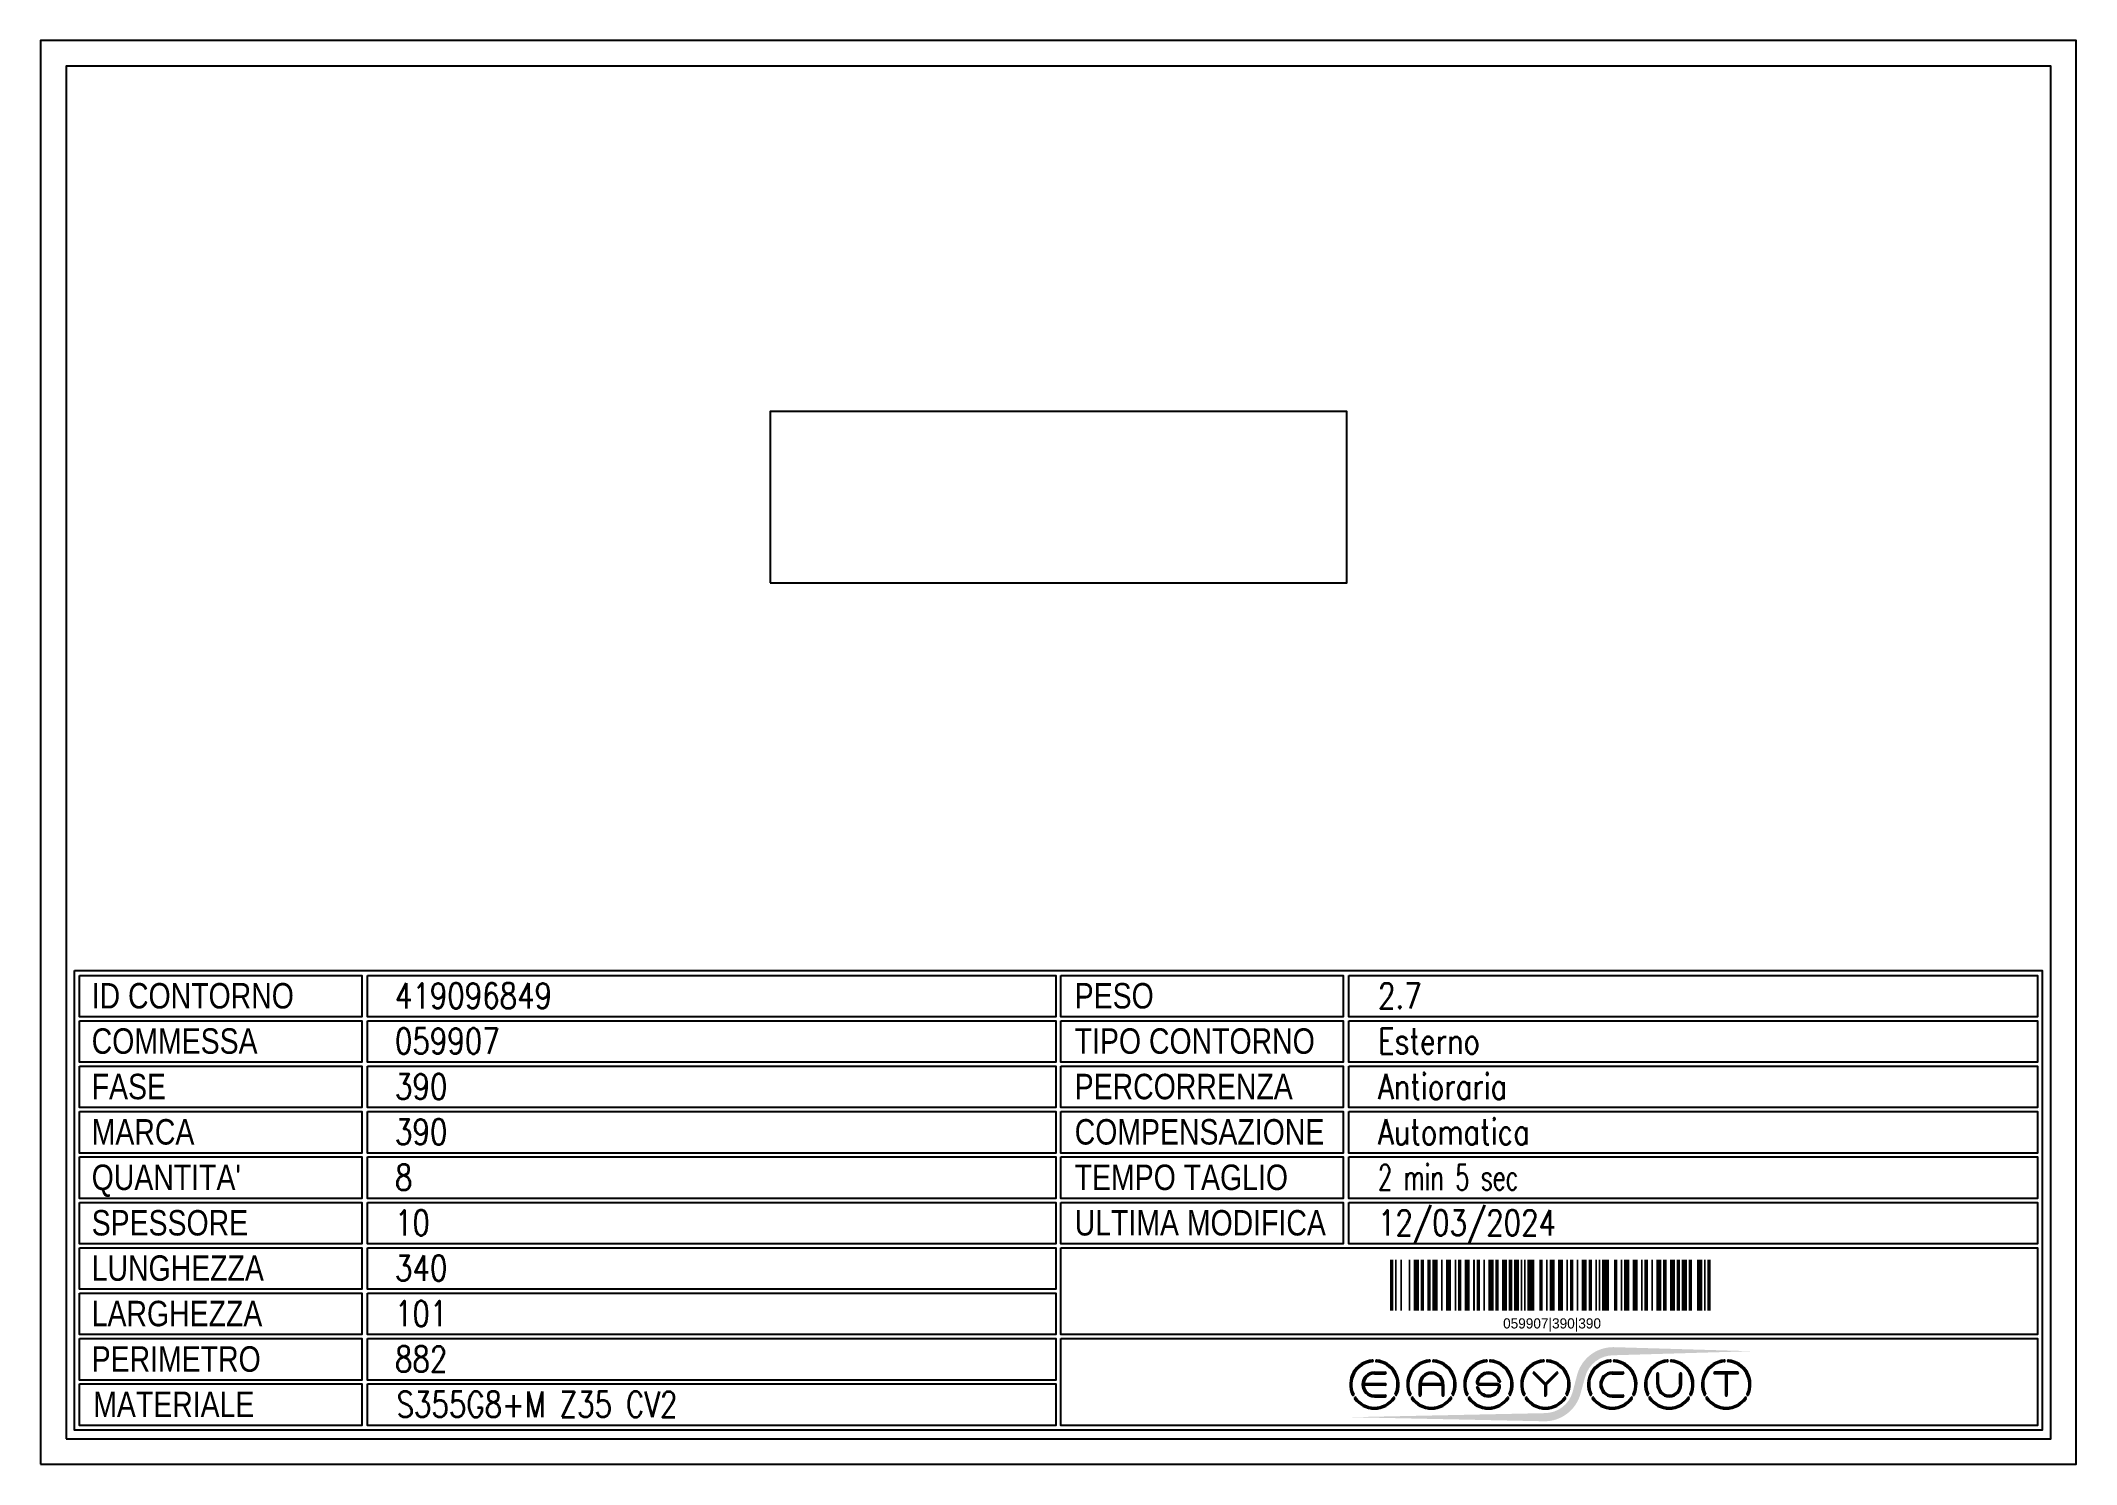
# Model space of a CAD drawing. Header units: millimetres. Extents: x 28039 to 145264, y 9873 to 40131.
# Drawn here: x 34139 to 35339, y 30313 to 31152 of the extents above; entities that cross this region are included whole.
import ezdxf
from ezdxf.enums import TextEntityAlignment as Align

# ---------------------------------------------------------------- set-up
doc = ezdxf.new("R2010")
doc.units = ezdxf.units.MM
doc.styles.add('EasyCutStyle', font='romans.shx', dxfattribs={"width": 0.8})
doc.styles.add('EasyCutStyle1', font='arial.ttf', dxfattribs={"width": 0.8})

# ---------------------------------------------------------------- blocks, each defined once
blk = doc.blocks.new('*U4')
at = {"color": 5}
blk.add_lwpolyline([(0, 0), (1200, 0), (1200, 839), (0, 839)], close=True, dxfattribs=at)
at = {"color": 7}
blk.add_lwpolyline([(15, 15), (1185, 15), (1185, 824), (15, 824)], close=True, dxfattribs=at)
at = {"color": 253}
blk.add_lwpolyline([(20, 291), (1180, 291), (1180, 20), (20, 20)], close=True, dxfattribs=at)
at = {"color": 2}
for points in [[(23, 288.1), (189.3, 288.1), (189.3, 263.7), (23, 263.7)], [(23, 288.1), (189.3, 288.1), (189.3, 263.7), (23, 263.7)], [(601.5, 288.1), (767.9, 288.1), (767.9, 263.7), (601.5, 263.7)], [(23, 261.4), (189.3, 261.4), (189.3, 237), (23, 237)], [(601.5, 261.4), (767.9, 261.4), (767.9, 237), (601.5, 237)], [(23, 234.6), (189.3, 234.6), (189.3, 210.2), (23, 210.2)], [(601.5, 234.6), (767.9, 234.6), (767.9, 210.2), (601.5, 210.2)], [(23, 207.9), (189.3, 207.9), (189.3, 183.4), (23, 183.4)], [(601.5, 207.9), (767.9, 207.9), (767.9, 183.4), (601.5, 183.4)], [(23, 181.1), (189.3, 181.1), (189.3, 156.7), (23, 156.7)], [(601.5, 181.1), (767.9, 181.1), (767.9, 156.7), (601.5, 156.7)], [(23, 154.3), (189.3, 154.3), (189.3, 129.9), (23, 129.9)], [(601.5, 154.3), (767.9, 154.3), (767.9, 129.9), (601.5, 129.9)], [(23, 127.6), (189.3, 127.6), (189.3, 103.1), (23, 103.1)], [(23, 100.8), (189.3, 100.8), (189.3, 76.4), (23, 76.4)], [(23, 74), (189.3, 74), (189.3, 49.6), (23, 49.6)], [(23, 47.3), (189.3, 47.3), (189.3, 22.9), (23, 22.9)]]:
    blk.add_lwpolyline(points, close=True, dxfattribs=at)
at = {"color": 1}
for points in [[(192.7, 288.1), (598.5, 288.1), (598.5, 263.7), (192.7, 263.7)], [(771.3, 288.1), (1177.2, 288.1), (1177.2, 263.7), (771.3, 263.7)], [(192.7, 261.4), (598.5, 261.4), (598.5, 237), (192.7, 237)], [(771.3, 261.4), (1177.2, 261.4), (1177.2, 237), (771.3, 237)], [(192.7, 234.6), (598.5, 234.6), (598.5, 210.2), (192.7, 210.2)], [(771.3, 234.6), (1177.2, 234.6), (1177.2, 210.2), (771.3, 210.2)], [(192.7, 207.9), (598.5, 207.9), (598.5, 183.4), (192.7, 183.4)], [(771.3, 207.9), (1177.2, 207.9), (1177.2, 183.4), (771.3, 183.4)], [(192.7, 181.1), (598.5, 181.1), (598.5, 156.7), (192.7, 156.7)], [(771.3, 181.1), (1177.2, 181.1), (1177.2, 156.7), (771.3, 156.7)], [(192.7, 154.3), (598.5, 154.3), (598.5, 129.9), (192.7, 129.9)], [(771.3, 154.3), (1177.2, 154.3), (1177.2, 129.9), (771.3, 129.9)], [(192.7, 127.6), (598.5, 127.6), (598.5, 103.1), (192.7, 103.1)], [(601.5, 127.6), (1177.2, 127.6), (1177.2, 76.4), (601.5, 76.4)], [(192.7, 100.8), (598.5, 100.8), (598.5, 76.4), (192.7, 76.4)], [(192.7, 74), (598.5, 74), (598.5, 49.6), (192.7, 49.6)], [(601.5, 74), (1177.2, 74), (1177.2, 22.9), (601.5, 22.9)], [(192.7, 47.3), (598.5, 47.3), (598.5, 22.9), (192.7, 22.9)]]:
    blk.add_lwpolyline(points, close=True, dxfattribs=at)
at = {"color": 161, "style": 'EasyCutStyle1', "width": 0.8}
for s, p in [('ID CONTORNO', (30.1, 268.6)), ('PESO', (609.6, 268.6)), ('COMMESSA', (30.1, 241.9)), ('TIPO CONTORNO', (609.6, 241.9)), ('FASE', (30.1, 215.1)), ('PERCORRENZA', (609.6, 215.1)), ('MARCA', (30.1, 188.4)), ('COMPENSAZIONE', (609.6, 188.4)), ("QUANTITA'", (30.1, 161.6)), ('TEMPO TAGLIO', (609.6, 161.6)), ('SPESSORE', (30.1, 134.8)), ('ULTIMA MODIFICA', (609.6, 134.8)), ('LUNGHEZZA', (30.1, 108.1)), ('LARGHEZZA', (30.1, 81.3)), ('PERIMETRO', (30.1, 54.5)), ('MATERIALE', (31, 27.8))]:
    blk.add_text(s, height=15, dxfattribs=at).set_placement(p)
at = {"style": 'EasyCutStyle'}
for tag, p, width in [('IDSHAPE', (208.9, 268.6), 0.8), ('WEIGTHSHAPE', (788.4, 268.6), 0.8), ('ORDERSHAPE', (208.9, 241.9), 0.8), ('TYPESHAPE', (788.4, 241.9), 0.8), ('PHASESHAPE', (208.9, 215.1), 0.8), ('JOUSHAPE', (788.4, 215.1), 0.8), ('MKSHAPE', (208.9, 188.4), 0.8), ('COMPSHAPE', (788.4, 188.4), 0.8), ('QTASHAPE', (208.9, 161.6), 0.8), ('TIMECUTSHAPE', (788.4, 161.6), 0.65), ('TKSHAPE', (208.9, 134.8), 0.8), ('LASTMODIFYSHAPE', (788.4, 134.8), 0.8), ('LENGTHSHAPE', (208.9, 108.1), 0.8), ('HEIGHTSHAPE', (208.9, 81.3), 0.8), ('PERIMETERSHAPE', (208.9, 54.5), 0.8), ('MATSHAPE', (209.8, 27.8), 0.8)]:
    blk.add_attdef(tag, p, '', height=15, dxfattribs=dict(at, width=width))
blk = doc.blocks.new('Logo')
h = blk.add_hatch(color=256)
h.set_gradient(color1=(255, 0, 0), color2=(255, 255, 0), tint=1)
h.paths.add_polyline_path([(20.5, 4.4, -0.339454), (37.1, 17.2), (118.6, 19.6), (37.1, 22, 0.339454), (15.8, 5.7), (13.2, -4.2, -0.339454), (-3.4, -16.9), (-118.2, -19.3), (-3.4, -21.7, 0.339454), (17.8, -5.4)])
for color, points in [(140, [(-115.9, -5.7, -1), (-116.7, -6.1, -0.520567), (-104.9, 14.3, -1), (-104.9, 13.5, 0.520567)]), (140, [(-91.4, -5.7, 1), (-90.6, -6.1, 0.520567), (-102.4, 14.3, 0.916853), (-102.6, 13.5, 0.043377), (-102.5, 13.5, -0.520567)]), (140, [(-82.3, -5.7, -1), (-83.1, -6.1, -0.520567), (-71.3, 14.3, -1), (-71.3, 13.5, 0.520567)]), (140, [(-57.8, -5.7, 1), (-57, -6.1, 0.520567), (-68.8, 14.3, 1), (-68.9, 13.5, -0.520567)]), (140, [(-48.7, -5.7, -1), (-49.5, -6.1, -0.520567), (-37.7, 14.3, -1), (-37.7, 13.5, 0.520567)]), (140, [(-24.2, -5.7, 1), (-23.4, -6.1, 0.520567), (-35.2, 14.3, 1), (-35.3, 13.5, -0.520567)]), (140, [(-15.1, -5.7, -1), (-15.9, -6.1, -0.520567), (-4.1, 14.3, -1), (-4.1, 13.5, 0.520567)]), (140, [(9.4, -5.7, 1), (10.2, -6.1, 0.520567), (-1.6, 14.3, 1), (-1.7, 13.5, -0.520567)]), (140, [(24.2, -5.7, -1), (23.4, -6.1, -0.520567), (35.2, 14.3, -1), (35.3, 13.5, 0.520567)]), (140, [(48.7, -5.7, 1), (49.5, -6.1, 0.520567), (37.7, 14.3, 1), (37.7, 13.5, -0.520567)]), (140, [(57.8, -5.7, -1), (57, -6.1, -0.520567), (68.8, 14.3, -1), (68.9, 13.5, 0.520567)]), (140, [(82.3, -5.7, 1), (83.1, -6.1, 0.520567), (71.3, 14.3, 1), (71.3, 13.5, -0.520567)]), (140, [(91.4, -5.7, -1), (90.6, -6.1, -0.520567), (102.4, 14.3, -1), (102.5, 13.5, 0.520567)]), (140, [(115.9, -5.7, 1), (116.7, -6.1, 0.520567), (104.9, 14.3, 1), (104.9, 13.5, -0.520567)]), (256, [(-97.3, 0.4), (-110, 0.4, -0.394366), (-103.7, 6.3), (-97.3, 6.3, 1), (-97.3, 7.2), (-103.7, 7.2, 1), (-103.7, -7.2), (-97.3, -7.2, 1), (-97.3, -6.3), (-103.7, -6.3, -0.394366), (-110, -0.4), (-97.3, -0.4, 1)]), (256, [(-31.2, -0.4, -0.486114), (-30.3, -1.5, -0.776377), (-42.6, -1.6, 1), (-43.4, -1.9, 0.776377), (-29.5, -1.7, 0.486114), (-31.2, 0.4), (-41.8, 0.4, -0.486114), (-42.6, 1.5, -0.776377), (-30.4, 1.6, 1), (-29.5, 1.9, 0.776377), (-43.5, 1.7, 0.486114), (-41.8, -0.4)]), (256, [(-9.3, 7.1, 1), (-10, 6.5), (-3.3, -0.2), (-3.3, -6.3, 1), (-2.4, -6.3), (-2.4, -0.2), (4.2, 6.5, 1), (3.6, 7.1), (-2.9, 0.6)]), (256, [(36.5, -7.2), (42.8, -7.2, 1), (42.8, -6.3), (36.5, -6.3, -1), (36.5, 6.3), (42.8, 6.3, 1), (42.8, 7.2), (36.5, 7.2, 1)]), (256, [(63.7, 0), (63.7, 6.3, 1), (62.9, 6.3), (62.9, 0, 1), (77.3, 0), (77.3, 6.3, 1), (76.4, 6.3), (76.4, 0, -1)]), (256, [(96.9, 7.2, 1), (96.9, 6.3), (103.2, 6.3), (103.2, -6.3, 1), (104.1, -6.3), (104.1, 6.3), (110.4, 6.3, 1), (110.4, 7.2)]), (140, [(-91.9, -8.3, 1), (-92.6, -7.8, -0.520567), (-114.8, -7.8, 1), (-115.5, -8.3, 0.520567)]), (140, [(-58.3, -8.3, 1), (-59, -7.8, -0.520567), (-81.2, -7.8, 1), (-81.9, -8.3, 0.520567)]), (140, [(-24.7, -8.3, 1), (-25.4, -7.8, -0.520567), (-47.6, -7.8, 1), (-48.3, -8.3, 0.520567)]), (140, [(8.9, -8.3, 1), (8.2, -7.8, -0.520567), (-14, -7.8, 1), (-14.7, -8.3, 0.520567)]), (140, [(48.3, -8.3, 1), (47.6, -7.8, -0.520567), (25.4, -7.8, 1), (24.7, -8.3, 0.520567)]), (140, [(81.9, -8.3, 1), (81.2, -7.8, -0.520567), (59, -7.8, 1), (58.3, -8.3, 0.520567)]), (140, [(115.5, -8.3, 1), (114.8, -7.8, -0.520567), (92.6, -7.8, 1), (91.9, -8.3, 0.520567)])]:
    blk.add_hatch(color=color).paths.add_polyline_path(points)
h = blk.add_hatch(color=256)
h.paths.add_polyline_path([(-63.7, -0.4), (-63.7, -6.3, 1), (-62.9, -6.3), (-62.9, 0, 1), (-77.3, 0), (-77.3, -6.3, 1), (-76.4, -6.3), (-76.4, -0.4)])
h.paths.add_polyline_path([(-76.4, 0.4, -0.933992), (-63.8, 0.4)], flags=16)
for p, q in [((-97.3, 0.4), (-110, 0.4)), ((-103.7, 7.2), (-97.3, 7.2)), ((-103.7, 6.3), (-97.3, 6.3)), ((-77.3, 0), (-77.3, -6.3)), ((-63.8, 0.4), (-76.4, 0.4)), ((-62.9, 0), (-62.9, -6.3)), ((-31.2, 0.4), (-41.8, 0.4)), ((-3.3, -0.2), (-10, 6.5)), ((-2.9, 0.6), (-9.3, 7.1)), ((-2.9, 0.6), (3.6, 7.1)), ((-2.4, -0.2), (4.2, 6.5)), ((36.5, 7.2), (42.8, 7.2)), ((36.5, 6.3), (42.8, 6.3)), ((62.9, 0), (62.9, 6.3)), ((63.7, 0), (63.7, 6.3)), ((76.4, 0), (76.4, 6.3)), ((77.3, 0), (77.3, 6.3)), ((110.4, 7.2), (96.9, 7.2)), ((103.2, 6.3), (96.9, 6.3)), ((103.2, 6.3), (103.2, -6.3)), ((104.1, 6.3), (104.1, -6.3)), ((110.4, 6.3), (104.1, 6.3)), ((-97.3, -0.4), (-110, -0.4)), ((-103.7, -6.3), (-97.3, -6.3)), ((-103.7, -7.2), (-97.3, -7.2)), ((-76.4, -0.4), (-76.4, -6.3)), ((-63.7, -0.4), (-76.4, -0.4)), ((-63.7, -0.4), (-63.7, -6.3)), ((-31.2, -0.4), (-41.8, -0.4)), ((-3.3, -0.2), (-3.3, -6.3)), ((-2.4, -0.2), (-2.4, -6.3)), ((36.5, -6.3), (42.8, -6.3)), ((36.5, -7.2), (42.8, -7.2))]:
    blk.add_line(p, q)
at = {"color": 140}
for centre, radius, start, end in [((-103.7, 0), 14.4, 95, 205), ((-103.7, 0), 13.5, 95, 205), ((-104.9, 13.9), 0.432, 275, 95), ((-102.5, 13.9), 0.432, 85, 265), ((-103.7, 0), 13.5, 335, 85), ((-103.7, 0), 14.4, 335, 85), ((-70.1, 0), 14.4, 95, 205), ((-70.1, 0), 13.5, 95, 205), ((-71.3, 13.9), 0.432, 275, 95), ((-68.9, 13.9), 0.432, 85, 265), ((-70.1, 0), 13.5, 335, 85), ((-70.1, 0), 14.4, 335, 85), ((-36.5, 0), 14.4, 95, 205), ((-36.5, 0), 13.5, 95, 205), ((-37.7, 13.9), 0.432, 275, 95), ((-35.3, 13.9), 0.432, 85, 265), ((-36.5, 0), 13.5, 335, 85), ((-36.5, 0), 14.4, 335, 85), ((-2.9, 0), 14.4, 95, 205), ((-2.9, 0), 13.5, 95, 205), ((-4.1, 13.9), 0.432, 275, 95), ((-1.7, 13.9), 0.432, 85, 265), ((-2.9, 0), 13.5, 335, 85), ((-2.9, 0), 14.4, 335, 85), ((36.5, 0), 14.4, 95, 205), ((36.5, 0), 13.5, 95, 205), ((35.3, 13.9), 0.432, 275, 95), ((37.7, 13.9), 0.432, 85, 265), ((36.5, 0), 14.4, 335, 85), ((36.5, 0), 13.5, 335, 85), ((70.1, 0), 14.4, 95, 205), ((70.1, 0), 13.5, 95, 205), ((68.9, 13.9), 0.432, 275, 95), ((71.3, 13.9), 0.432, 85, 265), ((70.1, 0), 14.4, 335, 85), ((70.1, 0), 13.5, 335, 85), ((103.7, 0), 14.4, 95, 205), ((103.7, 0), 13.5, 95, 205), ((102.5, 13.9), 0.432, 275, 95), ((104.9, 13.9), 0.432, 85, 265), ((103.7, 0), 14.4, 335, 85), ((103.7, 0), 13.5, 335, 85), ((-116.3, -5.9), 0.432, 205, 25), ((-115.1, -8), 0.432, 35, 215), ((-103.7, 0), 14.4, 215, 325), ((-103.7, 0), 13.5, 215, 325), ((-92.2, -8), 0.432, 325, 145), ((-91, -5.9), 0.432, 155, 335), ((-82.7, -5.9), 0.432, 205, 25), ((-81.5, -8), 0.432, 35, 215), ((-70.1, 0), 14.4, 215, 325), ((-70.1, 0), 13.5, 215, 325), ((-58.6, -8), 0.432, 325, 145), ((-57.4, -5.9), 0.432, 155, 335), ((-49.1, -5.9), 0.432, 205, 25), ((-47.9, -8), 0.432, 35, 215), ((-36.5, 0), 14.4, 215, 325), ((-36.5, 0), 13.5, 215, 325), ((-25, -8), 0.432, 325, 145), ((-23.8, -5.9), 0.432, 155, 335), ((-15.5, -5.9), 0.432, 205, 25), ((-14.3, -8), 0.432, 35, 215), ((-2.9, 0), 14.4, 215, 325), ((-2.9, 0), 13.5, 215, 325), ((8.6, -8), 0.432, 325, 145), ((9.8, -5.9), 0.432, 155, 335), ((23.8, -5.9), 0.432, 205, 25), ((25, -8), 0.432, 35, 215), ((36.5, 0), 14.4, 215, 325), ((36.5, 0), 13.5, 215, 325), ((47.9, -8), 0.432, 325, 145), ((49.1, -5.9), 0.432, 155, 335), ((57.4, -5.9), 0.432, 205, 25), ((58.6, -8), 0.432, 35, 215), ((70.1, 0), 14.4, 215, 325), ((70.1, 0), 13.5, 215, 325), ((81.5, -8), 0.432, 325, 145), ((82.7, -5.9), 0.432, 155, 335), ((91, -5.9), 0.432, 205, 25), ((92.2, -8), 0.432, 35, 215), ((103.7, 0), 14.4, 215, 325), ((103.7, 0), 13.5, 215, 325), ((115.1, -8), 0.432, 325, 145), ((116.3, -5.9), 0.432, 155, 335)]:
    blk.add_arc(centre, radius, start, end, dxfattribs=at)
for centre, radius, start, end in [((-103.7, 0), 7.2, 90, 270), ((-103.7, 0), 6.34, 90, 176.0904), ((-97.3, 6.8), 0.432, 270, 90), ((-97.3, 0), 0.432, 270, 90), ((-70.1, 0), 7.2, 0, 180), ((-70.1, 0), 6.34, 3.9096, 176.0904), ((-36.5, 0), 7.2, 15, 166.2998), ((-41.8, 1.3), 1.73, 166.2998, 270), ((-41.8, 1.3), 0.864, 166.2998, 270), ((-36.5, 0), 6.34, 15, 166.2998), ((-31.2, -1.3), 1.73, 346.2998, 90), ((-29.9, 1.8), 0.432, 195, 15), ((-9.6, 6.8), 0.432, 45, 225), ((3.9, 6.8), 0.432, 315, 135), ((36.5, 0), 7.2, 90, 270), ((36.5, 0), 6.34, 90, 270), ((42.8, 6.8), 0.432, 270, 90), ((63.3, 6.3), 0.432, 0, 180), ((70.1, 0), 7.2, 180, 0), ((70.1, 0), 6.34, 180, 0), ((76.8, 6.3), 0.432, 0, 180), ((96.9, 6.8), 0.432, 90, 270), ((110.4, 6.8), 0.432, 270, 90), ((-103.7, 0), 6.34, 183.9096, 270), ((-97.3, -6.8), 0.432, 270, 90), ((-76.8, -6.3), 0.432, 180, 0), ((-63.3, -6.3), 0.432, 180, 0), ((-43, -1.8), 0.432, 15, 195), ((-36.5, 0), 7.2, 195, 346.2998), ((-36.5, 0), 6.34, 195, 346.2998), ((-31.2, -1.3), 0.864, 346.2998, 90), ((-2.9, -6.3), 0.432, 180, 0), ((42.8, -6.8), 0.432, 270, 90), ((103.7, -6.3), 0.432, 180, 0)]:
    blk.add_arc(centre, radius, start, end)
blk = doc.blocks.new('BARCODE128_419096849', base_point=(35028.8, 30393.4))
at = {"linetype": 'Continuous'}
for points, const_width in [([(35029.8, 30393.4), (35029.8, 30423.4)], 2), ([(35032.3, 30393.4), (35032.3, 30423.4)], 1), ([(35035.3, 30393.4), (35035.3, 30423.4)], 1), ([(35040.3, 30393.4), (35040.3, 30423.4)], 1), ([(35044.3, 30393.4), (35044.3, 30423.4)], 3), ([(35047.8, 30393.4), (35047.8, 30423.4)], 2), ([(35051.8, 30393.4), (35051.8, 30423.4)], 2), ([(35055.3, 30393.4), (35055.3, 30423.4)], 3), ([(35059.3, 30393.4), (35059.3, 30423.4)], 1), ([(35063.3, 30393.4), (35063.3, 30423.4)], 3), ([(35067.3, 30393.4), (35067.3, 30423.4)], 1), ([(35069.8, 30393.4), (35069.8, 30423.4)], 2), ([(35074.3, 30393.4), (35074.3, 30423.4)], 3), ([(35078.3, 30393.4), (35078.3, 30423.4)], 1), ([(35080.8, 30393.4), (35080.8, 30423.4)], 2), ([(35084.3, 30393.4), (35084.3, 30423.4)], 1), ([(35088.3, 30393.4), (35088.3, 30423.4)], 3), ([(35091.8, 30393.4), (35091.8, 30423.4)], 2), ([(35096.3, 30393.4), (35096.3, 30423.4)], 3), ([(35099.8, 30393.4), (35099.8, 30423.4)], 2), ([(35103.3, 30393.4), (35103.3, 30423.4)], 3), ([(35106.3, 30393.4), (35106.3, 30423.4)], 1), ([(35108.3, 30393.4), (35108.3, 30423.4)], 1), ([(35111.8, 30393.4), (35111.8, 30423.4)], 4), ([(35117.8, 30393.4), (35117.8, 30423.4)], 2), ([(35121.3, 30393.4), (35121.3, 30423.4)], 1), ([(35124.3, 30393.4), (35124.3, 30423.4)], 3), ([(35129.3, 30393.4), (35129.3, 30423.4)], 3), ([(35133.3, 30393.4), (35133.3, 30423.4)], 1), ([(35135.8, 30393.4), (35135.8, 30423.4)], 2), ([(35139.3, 30393.4), (35139.3, 30423.4)], 1), ([(35143.3, 30393.4), (35143.3, 30423.4)], 3), ([(35146.8, 30393.4), (35146.8, 30423.4)], 2), ([(35150.3, 30393.4), (35150.3, 30423.4)], 1), ([(35152.3, 30393.4), (35152.3, 30423.4)], 1), ([(35155.8, 30393.4), (35155.8, 30423.4)], 4), ([(35161.8, 30393.4), (35161.8, 30423.4)], 2), ([(35165.3, 30393.4), (35165.3, 30423.4)], 1), ([(35168.3, 30393.4), (35168.3, 30423.4)], 3), ([(35173.3, 30393.4), (35173.3, 30423.4)], 3), ([(35177.3, 30393.4), (35177.3, 30423.4)], 1), ([(35179.8, 30393.4), (35179.8, 30423.4)], 2), ([(35183.3, 30393.4), (35183.3, 30423.4)], 1), ([(35187.3, 30393.4), (35187.3, 30423.4)], 3), ([(35190.8, 30393.4), (35190.8, 30423.4)], 2), ([(35195.3, 30393.4), (35195.3, 30423.4)], 3), ([(35198.8, 30393.4), (35198.8, 30423.4)], 2), ([(35202.3, 30393.4), (35202.3, 30423.4)], 3), ([(35205.8, 30393.4), (35205.8, 30423.4)], 2), ([(35211.3, 30393.4), (35211.3, 30423.4)], 3), ([(35214.3, 30393.4), (35214.3, 30423.4)], 1), ([(35216.8, 30393.4), (35216.8, 30423.4)], 2)]:
    blk.add_lwpolyline(points, dxfattribs=dict(at, const_width=const_width))
blk.add_text('059907|390|390', height=6).set_placement((35124.3, 30382.9), align=Align.CENTER)

msp = doc.modelspace()

# ---------------------------------------------------------------- linework, layer by layer
at = {"color": 2}
msp.add_lwpolyline([(34568.8, 30832.9), (34908.8, 30832.9), (34908.8, 30933.9), (34568.8, 30933.9)], close=True, dxfattribs=at)

# ---------------------------------------------------------------- block references
msp.add_blockref('*U4', (34138.8, 30313.4)).add_auto_attribs({'IDSHAPE': '419096849', 'ORDERSHAPE': '059907', 'PHASESHAPE': '390', 'MKSHAPE': '390', 'TKSHAPE': '10', 'LENGTHSHAPE': '340', 'HEIGHTSHAPE': '101', 'MATSHAPE': 'S355G8+M Z35 CV2', 'LASTMODIFYSHAPE': '12/03/2024', 'PERIMETERSHAPE': '882', 'WEIGTHSHAPE': '2.7', 'TYPESHAPE': 'Esterno', 'JOUSHAPE': 'Antioraria', 'COMPSHAPE': 'Automatica', 'TIMECUTSHAPE': '2 min 5 sec', 'QTASHAPE': '8'})
for name, p in [('BARCODE128_419096849', (34934.3, 30403.9)), ('Logo', (35028.8, 30360.4))]:
    msp.add_blockref(name, p)

doc.saveas('drawing.dxf')
